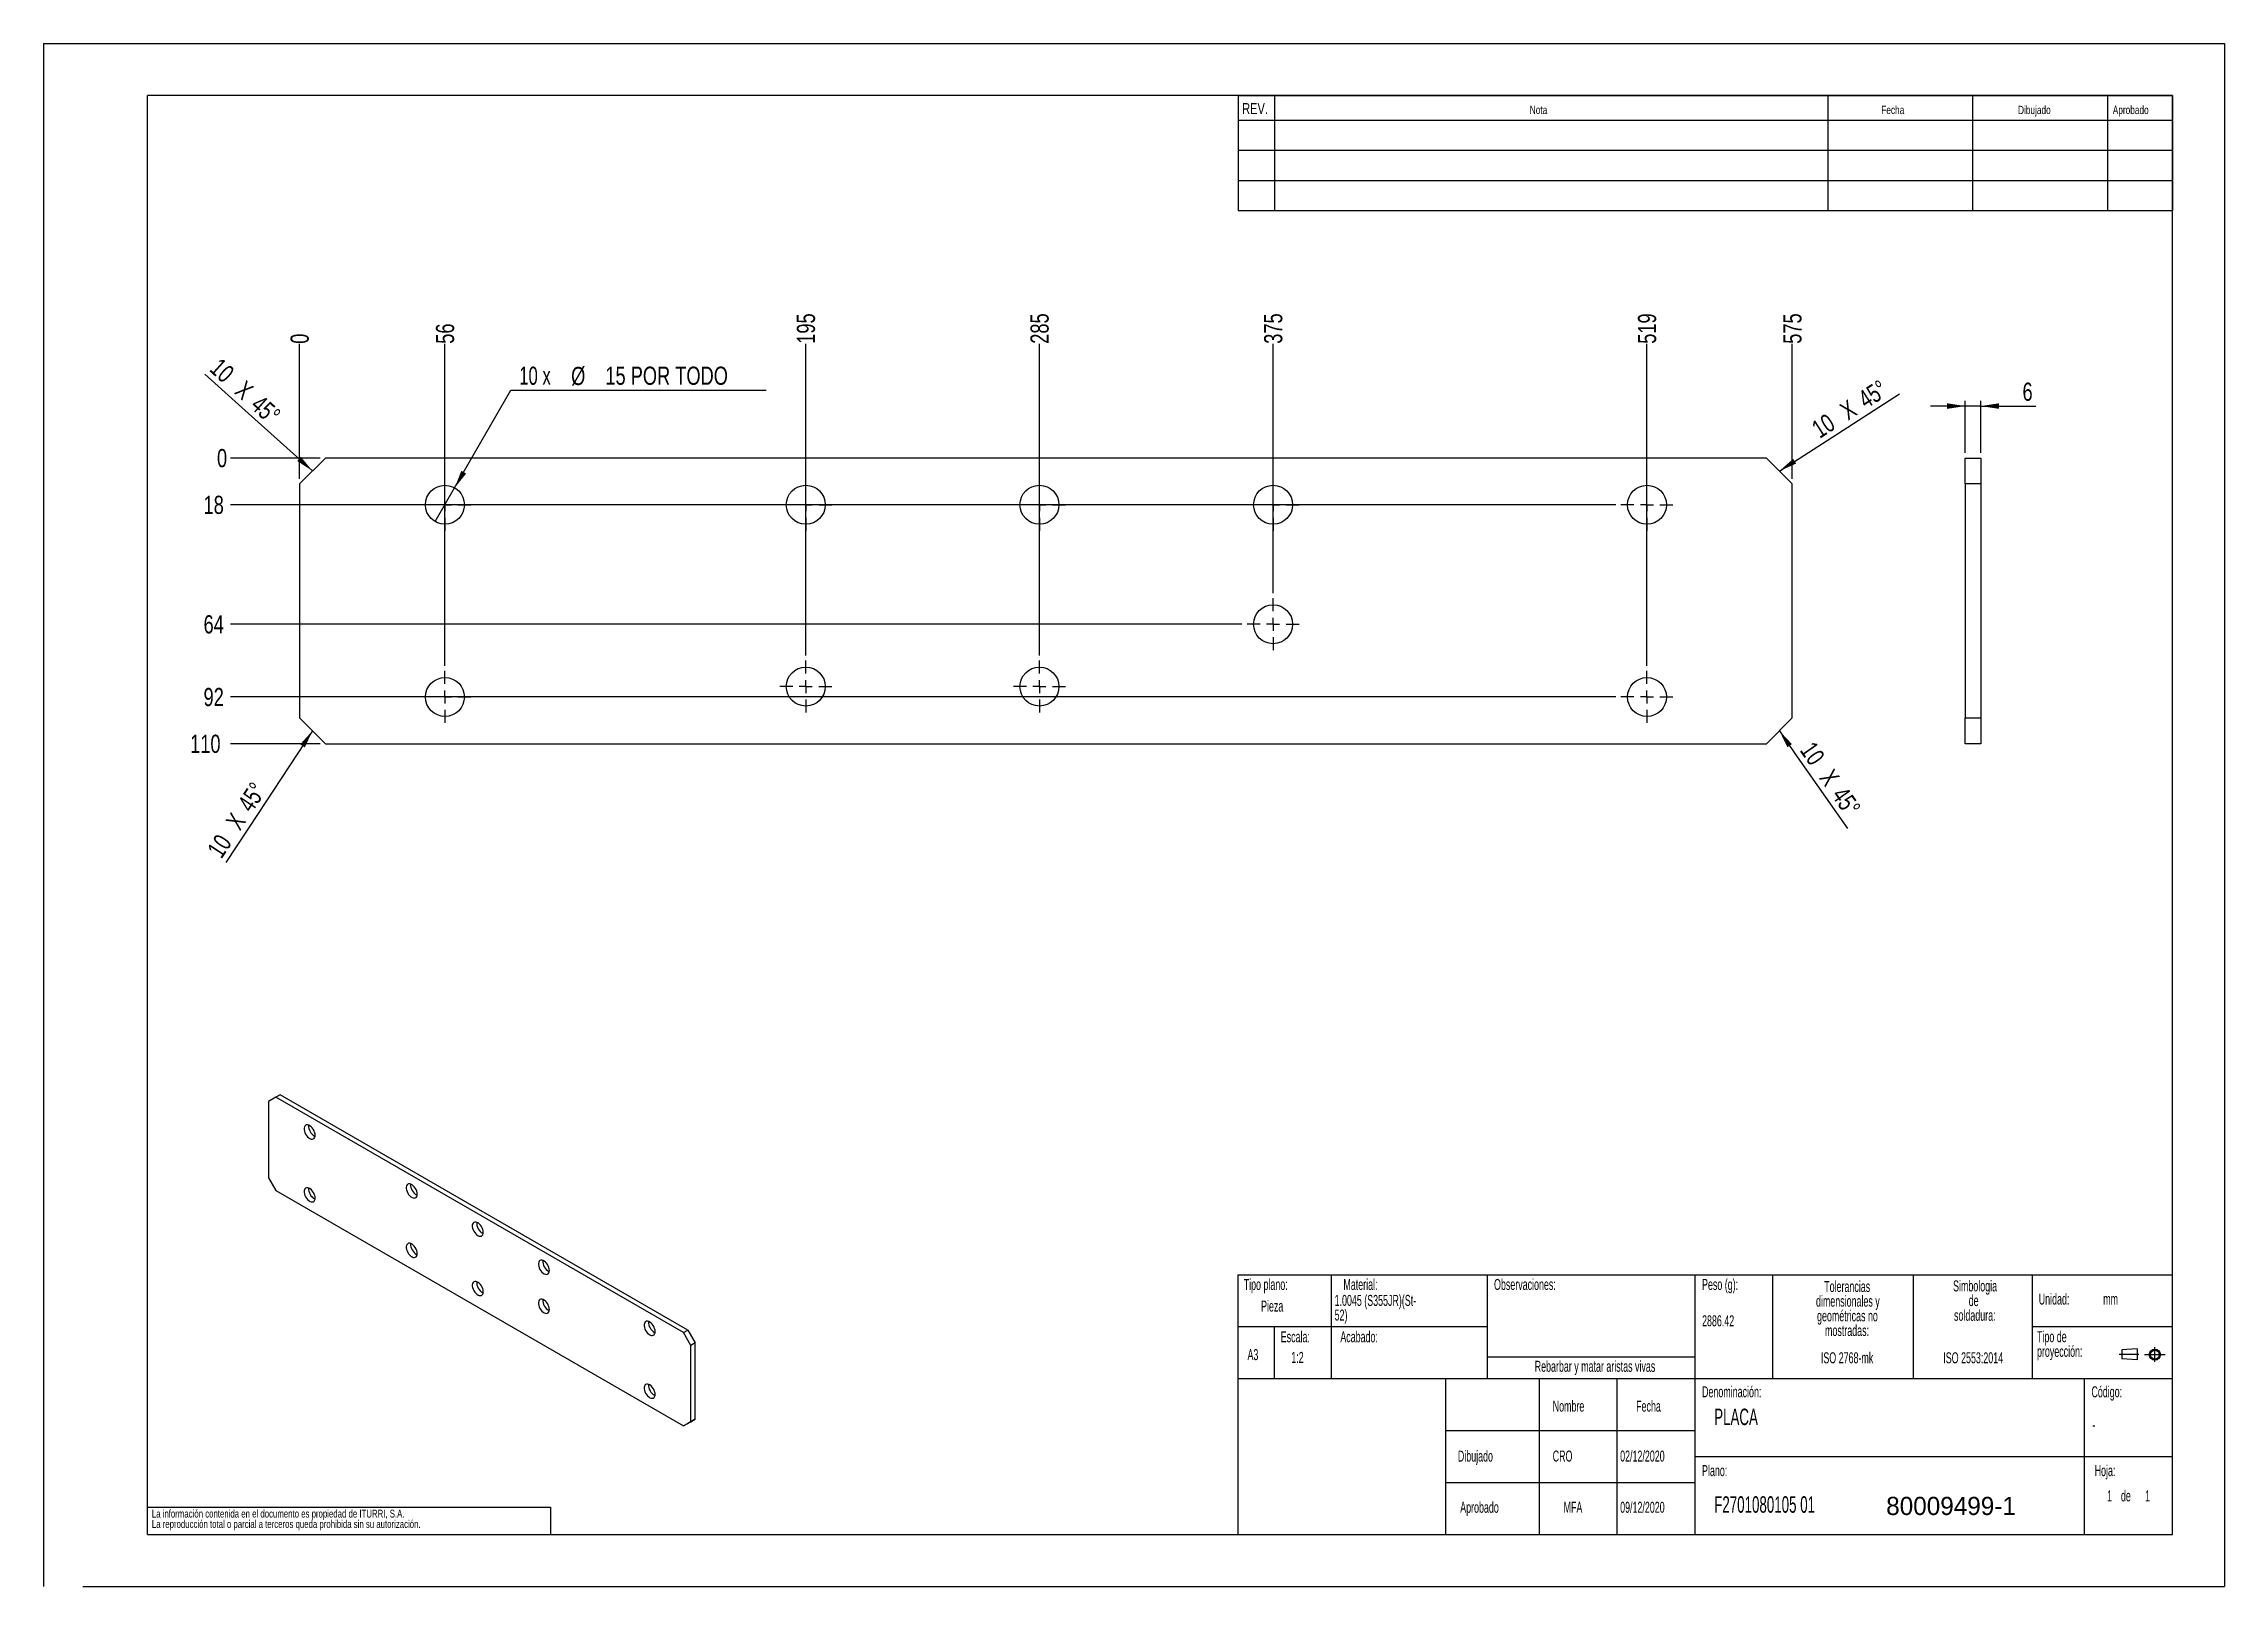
# Model space of a CAD drawing. Extents: x 0 to 1322, y -118 to 322.
# Drawn here: x 0 to 420, y 0 to 297 of the extents above; entities that cross this region are included whole.
import ezdxf

# ---------------------------------------------------------------- set-up
doc = ezdxf.new("R2010")
doc.units = 0
doc.linetypes.add('SLD-CENTRADA-TRAZOS-LARGOS', pattern=[19.05, 15.24, -1.27, 1.27, -1.27])
doc.linetypes.add('SLD-CONTINUA', pattern=[0])
doc.layers.get('0').update_dxf_attribs({"linetype": 'CONTINUOUS'})
doc.layers.add('FORMATO', color=7, linetype='SLD-CONTINUA')
doc.layers.add('SLD-0', color=179, linetype='SLD-CONTINUA')
doc.styles.add('SLDTEXTSTYLE0', font='TXT', dxfattribs={"width": 0.605})
doc.styles.add('SLDTEXTSTYLE1', font='TXT', dxfattribs={"width": 0.75})
doc.styles.add('SLDTEXTSTYLE2', font='TXT', dxfattribs={"width": 0.6875})
doc.dimstyles.new('SLDDIMSTYLE0', dxfattribs={"dimtxt": 3.5, "dimasz": 3.5, "dimexe": 0, "dimexo": 0.0625, "dimgap": 0.875, "dimtad": 0, "dimtih": 1, "dimtoh": 1, "dimdec": 0, "dimlfac": 2, "dimrnd": 1e-09, "dimdsep": 46, "dimtxsty": 'SLDTEXTSTYLE1', "dimblk1": 'NONE', "dimblk2": 'NONE', "dimsah": 1, "dimcen": 0.09, "dimadec": 0, "dimazin": 0, "dimtfac": 1, "dimtdec": 0, "dimtofl": 0, "dimtmove": 0, "dimatfit": 3, "dimldrblk": 'NONE', "dimfxl": 0, "dimtolj": 1, "dimtzin": 12, "dimarcsym": 0})
doc.dimstyles.new('SLDDIMSTYLE1', dxfattribs={"dimtxt": 3.5, "dimasz": 3.5, "dimexe": 0, "dimexo": 0.0625, "dimgap": 0.875, "dimtad": 0, "dimtih": 1, "dimtoh": 1, "dimdec": 1, "dimlfac": 2, "dimrnd": 1e-09, "dimzin": 12, "dimdsep": 46, "dimtxsty": 'SLDTEXTSTYLE1', "dimblk1": 'NONE', "dimblk2": 'NONE', "dimsah": 1, "dimcen": 0.09, "dimadec": 0, "dimazin": 0, "dimtfac": 1, "dimtdec": 1, "dimtofl": 0, "dimtmove": 0, "dimatfit": 3, "dimldrblk": 'NONE', "dimfxl": 0, "dimtolj": 1, "dimtzin": 12, "dimarcsym": 0})
doc.dimstyles.new('SLDDIMSTYLE2', dxfattribs={"dimtxt": 3.5, "dimasz": 3.5, "dimexe": 0, "dimexo": 0.0625, "dimgap": 0.875, "dimtad": 0, "dimtih": 1, "dimtoh": 1, "dimdec": 6, "dimlfac": 2, "dimrnd": 1e-09, "dimzin": 12, "dimdsep": 46, "dimtxsty": 'SLDTEXTSTYLE1', "dimblk1": 'NONE', "dimsah": 1, "dimcen": 0, "dimadec": 0, "dimazin": 0, "dimtfac": 1, "dimtdec": 1, "dimtmove": 0, "dimatfit": 3, "dimldrblk": 'NONE', "dimfxl": 0, "dimtolj": 1, "dimtzin": 12, "dimarcsym": 0})
doc.dimstyles.new('SLDDIMSTYLE3', dxfattribs={"dimtxt": 3.5, "dimasz": 3.5, "dimexe": 0, "dimexo": 0.0625, "dimgap": 0.875, "dimtad": 1, "dimdec": 1, "dimlfac": 2, "dimrnd": 1e-09, "dimzin": 12, "dimdsep": 46, "dimtxsty": 'SLDTEXTSTYLE1', "dimsah": 1, "dimcen": 0.09, "dimadec": 0, "dimazin": 0, "dimtfac": 1, "dimtdec": 1, "dimtmove": 0, "dimatfit": 0, "dimfxl": 0, "dimtolj": 1, "dimtzin": 12, "dimarcsym": 0})

msp = doc.modelspace()

# ---------------------------------------------------------------- texts
at = {"insert": (354.86608251, 17.23216603), "char_height": 3.5, "width": 30.0125, "attachment_point": 1}
msp.add_mtext('80009499-1', dxfattribs=at)
at = {"layer": 'FORMATO', "attachment_point": 1, "style": 'SLDTEXTSTYLE1'}
for s, insert, char_height in [('REV.', (230.83569636, 285.55214024), 2.116666667), ('Nota', (286.22438362, 285.02581871), 1.5875), ('Fecha', (353.92640633, 285.02581871), 1.5875), ('Dibujado', (380.2608472, 285.02581871), 1.5875), ('Aprobado', (398.51007098, 285.02581871), 1.5875)]:
    msp.add_mtext(s, dxfattribs=dict(at, insert=insert, char_height=char_height))
at = {"layer": 'SLD-0', "style": 'SLDTEXTSTYLE0'}
for s, insert, char_height, attachment_point in [('Tipo plano:', (231.12929082, 59.18086464), 2.1166666667, 1), ('Tipo plano:', (231.12929082, 59.18086464), 2.1166666667, 1), ('Material:', (250.32966909, 59.18086464), 2.116666667, 1), ('Material:', (250.32966909, 59.18086464), 2.116666667, 1), ('Observaciones:', (279.33861511, 59.18086464), 2.1166666667, 1), ('Observaciones:', (279.33861511, 59.18086464), 2.1166666667, 1), ('Peso (g):', (319.40305943, 59.18086464), 2.116666667, 1), ('Peso (g):', (319.40305943, 59.18086464), 2.116666667, 1), ('Pieza', (234.47259474, 55.01919565), 2.116666667, 1), ('Pieza', (234.47259474, 55.01919565), 2.116666667, 1), ('Unidad:', (384.24614919, 56.37062815), 2.116666667, 1), ('Unidad:', (384.24614919, 56.37062815), 2.116666667, 1), ('mm', (396.66217784, 56.37062815), 2.116666667, 1), ('mm', (396.66217784, 56.37062815), 2.116666667, 1), ('2886.42', (319.40305943, 52.1813088), 2.116666667, 1), ('2886.42', (319.40305943, 52.1813088), 2.116666667, 1), ('Escala:', (238.26310497, 49.10146847), 2.116666667, 1), ('Escala:', (238.26310497, 49.10146847), 2.116666667, 1), ('Acabado:', (249.73827693, 49.10146847), 2.116666667, 1), ('Acabado:', (249.73827693, 49.10146847), 2.116666667, 1), ('A3', (231.85934892, 45.67436774), 2.116666667, 1), ('A3', (231.85934892, 45.67436774), 2.116666667, 1), ('1:2', (240.2902322, 45.13474483), 2.116666667, 1), ('1:2', (240.2902322, 45.13474483), 2.116666667, 1), ('Rebarbar y matar aristas vivas', (298.78549011, 43.4237297), 2.1166666667, 2), ('Rebarbar y matar aristas vivas', (298.78549011, 43.4237297), 2.1166666667, 2), ('ISO 2768-mk', (347.33660555, 45.06001736), 2.1166666667, 2), ('ISO 2768-mk', (347.33660555, 45.06001736), 2.1166666667, 2), ('ISO 2553:2014', (371.6253871, 45.06001736), 2.1166666667, 2), ('ISO 2553:2014', (371.6253871, 45.06001736), 2.1166666667, 2), ('Denominación:', (319.40305943, 38.51431126), 2.1166666667, 1), ('Denominación:', (319.40305943, 38.51431126), 2.1166666667, 1), ('Código:', (394.39793937, 38.51431126), 2.116666667, 1), ('Código:', (394.39793937, 38.51431126), 2.116666667, 1), ('Nombre', (290.63774587, 35.75483379), 2.116666667, 1), ('Nombre', (290.63774587, 35.75483379), 2.116666667, 1), ('Fecha', (306.70833095, 35.75483379), 2.116666667, 1), ('Fecha', (306.70833095, 35.75483379), 2.116666667, 1), ('PLACA', (321.73896976, 34.21733212), 3.175, 1), ('PLACA', (321.73896976, 34.21733212), 3.175, 1), ('-', (394.58638598, 32.19316863), 2.11666667, 1), ('-', (394.58638598, 32.19316863), 2.11666667, 1), ('Dibujado', (272.3731861, 26.14030871), 2.116666667, 1), ('Dibujado', (272.3731861, 26.14030871), 2.116666667, 1), ('CRO', (290.63774587, 26.14030877), 2.116666667, 1), ('02/12/2020', (303.6286535, 26.14030877), 2.116666667, 1), ('Plano:', (319.40305943, 23.33826749), 2.116666667, 1), ('Plano:', (319.40305943, 23.33826749), 2.116666667, 1), ('Hoja:', (395.01391774, 23.33826749), 2.116666667, 1), ('Hoja:', (395.01391774, 23.33826749), 2.116666667, 1), ('F2701080105 01', (321.73896976, 17.34676089), 3.175, 1), ('F2701080105 01', (321.73896976, 17.34676089), 3.175, 1), ('1', (397.41271376, 18.47490375), 2.11666667, 1), ('1', (397.41271376, 18.47490375), 2.11666667, 1), ('1', (397.41271376, 18.47490375), 2.11666667, 1), ('1', (397.41271376, 18.47490375), 2.11666667, 1), ('de', (400.07750248, 18.47490369), 2.116666667, 1), ('de', (400.07750248, 18.47490369), 2.116666667, 1), ('de', (400.07750248, 18.47490369), 2.116666667, 1), ('de', (400.07750248, 18.47490369), 2.116666667, 1), ('1', (404.73079952, 18.47490375), 2.11666667, 1), ('1', (404.73079952, 18.47490375), 2.11666667, 1), ('1', (404.73079952, 18.47490375), 2.11666667, 1), ('1', (404.73079952, 18.47490375), 2.11666667, 1), ('Aprobado', (272.82454183, 16.28235867), 2.116666667, 1), ('Aprobado', (272.82454183, 16.28235867), 2.116666667, 1), ('MFA', (292.73505847, 16.28235873), 2.116666667, 1), ('09/12/2020', (303.6286535, 16.28235873), 2.116666667, 1)]:
    msp.add_mtext(s, dxfattribs=dict(at, insert=insert, char_height=char_height, attachment_point=attachment_point))

# ---------------------------------------------------------------- blocks, each defined once
blk = doc.blocks.new('BLOQUE3')
at = {"color": 7, "linetype": 'SLD-CENTRADA-TRAZOS-LARGOS'}
for p, q in [((397.92, 130.06), (394.8, 130.06)), ((398.88, 130.02), (402.16, 130.02)), ((400.52, 128.85), (400.52, 131.19))]:
    blk.add_line(p, q, dxfattribs=at)
at = {"color": 7, "linetype": 'SLD-CONTINUA'}
for p, q in [((397.68, 130.95), (395.23, 130.77)), ((395.23, 130.77), (395.23, 129.34)), ((397.68, 130.95), (397.68, 129.16)), ((397.68, 129.16), (395.23, 129.34))]:
    blk.add_line(p, q, dxfattribs=at)
for radius in [0.892, 0.713]:
    blk.add_circle((400.52, 130.02), radius, dxfattribs=at)
blk = doc.blocks.new('SW_NOTE_0')
at = {"layer": 'SLD-0', "color": 0, "attachment_point": 2, "style": 'SLDTEXTSTYLE0'}
for s, insert, char_height in [('dimensionales y', (7.54, -0.09), 2.1167), ('Tolerancias', (7.41, 2.73), 2.1167), ('geométricas no', (7.46, -2.92), 2.1167), ('mostradas:', (7.38, -5.74), 2.117)]:
    blk.add_mtext(s, dxfattribs=dict(at, insert=insert, char_height=char_height))
blk = doc.blocks.new('SW_NOTE_0_1')
at = {"layer": 'SLD-0', "color": 0, "attachment_point": 1, "style": 'SLDTEXTSTYLE0'}
for s, insert, char_height in [('Tipo de', (0, 2.73), 2.117), ('proyección:', (0, -0.09), 2.1167)]:
    blk.add_mtext(s, dxfattribs=dict(at, insert=insert, char_height=char_height))
blk = doc.blocks.new('SW_NOTE_0_2')
at = {"layer": 'SLD-0', "color": 0, "char_height": 2.117, "attachment_point": 2, "style": 'SLDTEXTSTYLE0'}
for s, insert in [('Simbologia', (7.11, 2.73)), ('de', (6.84, -0.09)), ('soldadura:', (7.06, -2.92))]:
    blk.add_mtext(s, dxfattribs=dict(at, insert=insert))
blk = doc.blocks.new('SW_NOTE_0_3')
at = {"layer": 'SLD-0', "color": 0, "attachment_point": 1, "style": 'SLDTEXTSTYLE0'}
for s, insert, char_height in [('52)', (0, -0.09), 2.117), ('1.0045 (S355JR)(St-', (0, 2.73), 2.1167)]:
    blk.add_mtext(s, dxfattribs=dict(at, insert=insert, char_height=char_height))
blk = doc.blocks.new('SW_NOTE_0_4')
at = {"layer": 'SLD-0', "color": 0, "char_height": 1.5, "attachment_point": 1, "style": 'SLDTEXTSTYLE1'}
for s, insert in [('La información contenida en el documento es propiedad de ITURRI, S.A.', (0, 1.93)), ('La reproducción total o parcial a terceros queda prohibida sin su autorización.', (0, -0.07))]:
    blk.add_mtext(s, dxfattribs=dict(at, insert=insert))
blk = doc.blocks.new('SW_NOTE_0_5')
at = {"layer": 'SLD-0', "color": 0, "attachment_point": 2, "style": 'SLDTEXTSTYLE0'}
for s, insert, char_height in [('dimensionales y', (7.54, -0.09), 2.1167), ('Tolerancias', (7.41, 2.73), 2.1167), ('geométricas no', (7.46, -2.92), 2.1167), ('mostradas:', (7.38, -5.74), 2.117)]:
    blk.add_mtext(s, dxfattribs=dict(at, insert=insert, char_height=char_height))
blk = doc.blocks.new('SW_NOTE_0_6')
at = {"layer": 'SLD-0', "color": 0, "attachment_point": 1, "style": 'SLDTEXTSTYLE0'}
for s, insert, char_height in [('Tipo de', (0, 2.73), 2.117), ('proyección:', (0, -0.09), 2.1167)]:
    blk.add_mtext(s, dxfattribs=dict(at, insert=insert, char_height=char_height))
blk = doc.blocks.new('SW_NOTE_0_7')
at = {"layer": 'SLD-0', "color": 0, "char_height": 2.117, "attachment_point": 2, "style": 'SLDTEXTSTYLE0'}
for s, insert in [('Simbologia', (7.11, 2.73)), ('de', (6.84, -0.09)), ('soldadura:', (7.06, -2.92))]:
    blk.add_mtext(s, dxfattribs=dict(at, insert=insert))
blk = doc.blocks.new('SW_NOTE_0_8')
at = {"layer": 'SLD-0', "color": 0, "attachment_point": 1, "style": 'SLDTEXTSTYLE0'}
for s, insert, char_height in [('52)', (0, -0.09), 2.117), ('1.0045 (S355JR)(St-', (0, 2.73), 2.1167)]:
    blk.add_mtext(s, dxfattribs=dict(at, insert=insert, char_height=char_height))
blk = doc.blocks.new('SW_NOTE_0_9')
at = {"layer": 'SLD-0', "color": 0, "char_height": 1.5, "attachment_point": 1, "style": 'SLDTEXTSTYLE1'}
for s, insert in [('La información contenida en el documento es propiedad de ITURRI, S.A.', (0, 1.93)), ('La reproducción total o parcial a terceros queda prohibida sin su autorización.', (0, -0.07))]:
    blk.add_mtext(s, dxfattribs=dict(at, insert=insert))
blk = doc.blocks.new('_D')
at = {"layer": 'FORMATO'}
blk.add_line((49.29, 213.22), (49.29, 239.22), dxfattribs=at)
at = {"layer": 'FORMATO', "insert": (47.56, 239.22), "char_height": 3.5, "attachment_point": 1, "rotation": 90, "style": 'SLDTEXTSTYLE1'}
blk.add_mtext('0', dxfattribs=at)
blk = doc.blocks.new('_NONE')
blk = doc.blocks.new('_D_1')
at = {"layer": 'FORMATO', "color": 7}
blk.add_line((77.29, 177.22), (77.29, 239.22), dxfattribs=at)
at = {"layer": 'FORMATO', "color": 7, "insert": (75.56, 239.22), "char_height": 3.5, "attachment_point": 1, "rotation": 90, "style": 'SLDTEXTSTYLE1'}
blk.add_mtext('56', dxfattribs=at)
blk = doc.blocks.new('_D_2')
at = {"layer": 'FORMATO', "color": 7}
blk.add_line((146.79, 179.22), (146.79, 239.22), dxfattribs=at)
at = {"layer": 'FORMATO', "color": 7, "insert": (145.06, 239.22), "char_height": 3.5, "attachment_point": 1, "rotation": 90, "style": 'SLDTEXTSTYLE1'}
blk.add_mtext('195', dxfattribs=at)
blk = doc.blocks.new('_D_3')
at = {"layer": 'FORMATO', "color": 7}
blk.add_line((191.79, 179.22), (191.79, 239.22), dxfattribs=at)
at = {"layer": 'FORMATO', "color": 7, "insert": (190.06, 239.22), "char_height": 3.5, "attachment_point": 1, "rotation": 90, "style": 'SLDTEXTSTYLE1'}
blk.add_mtext('285', dxfattribs=at)
blk = doc.blocks.new('_D_4')
at = {"layer": 'FORMATO', "color": 7}
blk.add_line((236.79, 191.22), (236.79, 239.22), dxfattribs=at)
at = {"layer": 'FORMATO', "color": 7, "insert": (235.06, 239.22), "char_height": 3.5, "attachment_point": 1, "rotation": 90, "style": 'SLDTEXTSTYLE1'}
blk.add_mtext('375', dxfattribs=at)
blk = doc.blocks.new('_D_5')
at = {"layer": 'FORMATO', "color": 7}
blk.add_line((308.79, 177.22), (308.79, 239.22), dxfattribs=at)
at = {"layer": 'FORMATO', "color": 7, "insert": (307.06, 239.22), "char_height": 3.5, "attachment_point": 1, "rotation": 90, "style": 'SLDTEXTSTYLE1'}
blk.add_mtext('519', dxfattribs=at)
blk = doc.blocks.new('_D_6')
at = {"layer": 'FORMATO', "color": 7}
blk.add_line((336.79, 213.22), (336.79, 239.22), dxfattribs=at)
at = {"layer": 'FORMATO', "color": 7, "insert": (335.06, 239.22), "char_height": 3.5, "attachment_point": 1, "rotation": 90, "style": 'SLDTEXTSTYLE1'}
blk.add_mtext('575', dxfattribs=at)
blk = doc.blocks.new('_D_7')
at = {"layer": 'FORMATO'}
blk.add_line((53.29, 217.22), (35.98, 217.22), dxfattribs=at)
at = {"layer": 'FORMATO', "insert": (33.39, 218.96), "char_height": 3.5, "attachment_point": 1, "style": 'SLDTEXTSTYLE1'}
blk.add_mtext('0', dxfattribs=at)
blk = doc.blocks.new('_D_8')
at = {"layer": 'FORMATO', "color": 7}
blk.add_line((302.79, 208.22), (35.98, 208.22), dxfattribs=at)
at = {"layer": 'FORMATO', "color": 7, "insert": (30.8, 209.96), "char_height": 3.5, "attachment_point": 1, "style": 'SLDTEXTSTYLE1'}
blk.add_mtext('18', dxfattribs=at)
blk = doc.blocks.new('_D_9')
at = {"layer": 'FORMATO', "color": 7}
blk.add_line((230.79, 185.22), (35.98, 185.22), dxfattribs=at)
at = {"layer": 'FORMATO', "color": 7, "insert": (30.8, 186.96), "char_height": 3.5, "attachment_point": 1, "style": 'SLDTEXTSTYLE1'}
blk.add_mtext('64', dxfattribs=at)
blk = doc.blocks.new('_D_10')
at = {"layer": 'FORMATO', "color": 7}
blk.add_line((302.79, 171.22), (35.98, 171.22), dxfattribs=at)
at = {"layer": 'FORMATO', "color": 7, "insert": (30.8, 172.96), "char_height": 3.5, "attachment_point": 1, "style": 'SLDTEXTSTYLE1'}
blk.add_mtext('92', dxfattribs=at)
blk = doc.blocks.new('_D_11')
at = {"layer": 'FORMATO', "color": 7}
blk.add_line((53.29, 162.22), (35.98, 162.22), dxfattribs=at)
at = {"layer": 'FORMATO', "color": 7, "insert": (28.22, 163.96), "char_height": 3.5, "attachment_point": 1, "style": 'SLDTEXTSTYLE1'}
blk.add_mtext('110', dxfattribs=at)
blk = doc.blocks.new('SW_CHAMFER_DIMENSION_0')
at = {"layer": 'FORMATO', "color": 0}
for p, q in [((0, 0), (14.84, 9.54)), ((-8.32, -5.31), (0, 0))]:
    blk.add_line(p, q, dxfattribs=at)
blk.add_solid([(-8.32, -5.31), (-5.08, -3.88), (-5.66, -2.97)], dxfattribs=at)
at = {"layer": 'FORMATO', "color": 0, "char_height": 3.5, "attachment_point": 1, "rotation": 32.7222, "style": 'SLDTEXTSTYLE1'}
for s, insert in [('X', (3.02, 7.3)), ('45°', (6.48, 9.53)), ('10', (-2.44, 3.8))]:
    blk.add_mtext(s, dxfattribs=dict(at, insert=insert))
blk = doc.blocks.new('SW_CHAMFER_DIMENSION_1')
at = {"layer": 'FORMATO', "color": 0}
for p, q in [((-3, 4.36), (0, 0)), ((0, 0), (10.14, -14.43))]:
    blk.add_line(p, q, dxfattribs=at)
blk.add_solid([(-3, 4.36), (-1.46, 1.18), (-0.58, 1.79)], dxfattribs=at)
at = {"layer": 'FORMATO', "color": 0, "char_height": 3.5, "attachment_point": 1, "rotation": 305.0891, "style": 'SLDTEXTSTYLE1'}
for s, insert in [('10', (3.69, 2.59)), ('X', (7.42, -2.71)), ('45°', (9.79, -6.08))]:
    blk.add_mtext(s, dxfattribs=dict(at, insert=insert))
blk = doc.blocks.new('SW_CHAMFER_DIMENSION_2')
at = {"layer": 'FORMATO', "color": 0}
for p, q in [((8.39, -7.56), (0, 0)), ((20.71, -18.62), (8.39, -7.56))]:
    blk.add_line(p, q, dxfattribs=at)
blk.add_solid([(20.71, -18.62), (18.46, -15.88), (17.75, -16.69)], dxfattribs=at)
at = {"layer": 'FORMATO', "color": 0, "char_height": 3.5, "attachment_point": 1, "rotation": 317.9758, "style": 'SLDTEXTSTYLE1'}
for s, insert in [('10', (3.02, 3.35)), ('X', (7.84, -0.99)), ('45°', (10.9, -3.75))]:
    blk.add_mtext(s, dxfattribs=dict(at, insert=insert))
blk = doc.blocks.new('SW_CHAMFER_DIMENSION_3')
at = {"layer": 'FORMATO', "color": 0}
for p, q in [((16.7, 25.36), (6.22, 9.42)), ((6.22, 9.42), (0, 0))]:
    blk.add_line(p, q, dxfattribs=at)
blk.add_solid([(16.7, 25.36), (14.33, 22.73), (15.23, 22.14)], dxfattribs=at)
at = {"layer": 'FORMATO', "color": 0, "char_height": 3.5, "attachment_point": 1, "rotation": 56.5864, "style": 'SLDTEXTSTYLE1'}
for s, insert in [('45°', (2.07, 11.33)), ('X', (-0.2, 7.9)), ('10', (-3.77, 2.48))]:
    blk.add_mtext(s, dxfattribs=dict(at, insert=insert))
blk = doc.blocks.new('_D_12')
at = {"layer": 'FORMATO'}
for p, q in [((79.16, 211.47), (90.01, 230.26)), ((90.01, 230.26), (139.14, 230.26)), ((75.41, 204.98), (79.16, 211.47))]:
    blk.add_line(p, q, dxfattribs=at)
blk.add_solid([(79.16, 211.47), (81.38, 214.23), (80.45, 214.77)], dxfattribs=at)
at = {"layer": 'FORMATO', "char_height": 3.5, "attachment_point": 1}
for s, insert, style in [('10 x', (91.6, 234.82), 'SLDTEXTSTYLE2'), ('%%c', (101.6, 234.77), 'SLDTEXTSTYLE1'), ('15 POR TODO', (108.19, 234.82), 'SLDTEXTSTYLE1')]:
    blk.add_mtext(s, dxfattribs=dict(at, insert=insert, style=style))
blk = doc.blocks.new('SW_CENTERMARKSYMBOL_0')
at = {"layer": 'FORMATO', "color": 0}
for p, q in [((0, 2.5), (0, 5)), ((-2.5, 0), (-5, 0)), ((0, 0), (-1.25, 0)), ((0, 0), (0, 1.25)), ((0, 0), (0, -1.25)), ((0, 0), (1.25, 0)), ((2.5, 0), (5, 0)), ((0, -2.5), (0, -5))]:
    blk.add_line(p, q, dxfattribs=at)
blk = doc.blocks.new('SW_CENTERMARKSYMBOL_1')
at = {"layer": 'FORMATO', "color": 0}
for p, q in [((0, 2.5), (0, 5)), ((-2.5, 0), (-5, 0)), ((0, 0), (-1.25, 0)), ((0, 0), (0, 1.25)), ((0, 0), (0, -1.25)), ((0, 0), (1.25, 0)), ((2.5, 0), (5, 0)), ((0, -2.5), (0, -5))]:
    blk.add_line(p, q, dxfattribs=at)
blk = doc.blocks.new('SW_CENTERMARKSYMBOL_2')
at = {"layer": 'FORMATO', "color": 0}
for p, q in [((0, 2.5), (0, 5)), ((-2.5, 0), (-5, 0)), ((0, 0), (-1.25, 0)), ((0, 0), (0, 1.25)), ((0, 0), (0, -1.25)), ((0, 0), (1.25, 0)), ((2.5, 0), (5, 0)), ((0, -2.5), (0, -5))]:
    blk.add_line(p, q, dxfattribs=at)
blk = doc.blocks.new('SW_CENTERMARKSYMBOL_3')
at = {"layer": 'FORMATO', "color": 0}
for p, q in [((0, 2.5), (0, 5)), ((-2.5, 0), (-5, 0)), ((0, 0), (-1.25, 0)), ((0, 0), (0, 1.25)), ((0, 0), (0, -1.25)), ((0, 0), (1.25, 0)), ((2.5, 0), (5, 0)), ((0, -2.5), (0, -5))]:
    blk.add_line(p, q, dxfattribs=at)
blk = doc.blocks.new('SW_CENTERMARKSYMBOL_4')
at = {"layer": 'FORMATO', "color": 0}
for p, q in [((0, 2.5), (0, 5)), ((-2.5, 0), (-5, 0)), ((0, 0), (-1.25, 0)), ((0, 0), (0, 1.25)), ((0, 0), (0, -1.25)), ((0, 0), (1.25, 0)), ((2.5, 0), (5, 0)), ((0, -2.5), (0, -5))]:
    blk.add_line(p, q, dxfattribs=at)
blk = doc.blocks.new('SW_CENTERMARKSYMBOL_5')
at = {"layer": 'FORMATO', "color": 0}
for p, q in [((0, 2.5), (0, 5)), ((-2.5, 0), (-5, 0)), ((0, 0), (-1.25, 0)), ((0, 0), (0, 1.25)), ((0, 0), (0, -1.25)), ((0, 0), (1.25, 0)), ((2.5, 0), (5, 0)), ((0, -2.5), (0, -5))]:
    blk.add_line(p, q, dxfattribs=at)
blk = doc.blocks.new('SW_CENTERMARKSYMBOL_6')
at = {"layer": 'FORMATO', "color": 0}
for p, q in [((0, 2.5), (0, 5)), ((-2.5, 0), (-5, 0)), ((0, 0), (-1.25, 0)), ((0, 0), (0, 1.25)), ((0, 0), (0, -1.25)), ((0, 0), (1.25, 0)), ((2.5, 0), (5, 0)), ((0, -2.5), (0, -5))]:
    blk.add_line(p, q, dxfattribs=at)
blk = doc.blocks.new('SW_CENTERMARKSYMBOL_7')
at = {"layer": 'FORMATO', "color": 0}
for p, q in [((0, 2.5), (0, 5)), ((-2.5, 0), (-5, 0)), ((0, 0), (-1.25, 0)), ((0, 0), (0, 1.25)), ((0, 0), (0, -1.25)), ((0, 0), (1.25, 0)), ((2.5, 0), (5, 0)), ((0, -2.5), (0, -5))]:
    blk.add_line(p, q, dxfattribs=at)
blk = doc.blocks.new('SW_CENTERMARKSYMBOL_8')
at = {"layer": 'FORMATO', "color": 0}
for p, q in [((0, 2.5), (0, 5)), ((-2.5, 0), (-5, 0)), ((0, 0), (-1.25, 0)), ((0, 0), (0, 1.25)), ((0, 0), (0, -1.25)), ((0, 0), (1.25, 0)), ((2.5, 0), (5, 0)), ((0, -2.5), (0, -5))]:
    blk.add_line(p, q, dxfattribs=at)
blk = doc.blocks.new('SW_CENTERMARKSYMBOL_9')
at = {"layer": 'FORMATO', "color": 0}
for p, q in [((0, 2.5), (0, 5)), ((-2.5, 0), (-5, 0)), ((0, 0), (-1.25, 0)), ((0, 0), (0, 1.25)), ((0, 0), (0, -1.25)), ((0, 0), (1.25, 0)), ((2.5, 0), (5, 0)), ((0, -2.5), (0, -5))]:
    blk.add_line(p, q, dxfattribs=at)
blk = doc.blocks.new('_D_13')
at = {"layer": 'FORMATO', "color": 7}
for p, q in [((370.1, 227.22), (363.37, 227.22)), ((370.1, 218.22), (370.1, 228.22)), ((373.1, 227.22), (370.1, 227.22)), ((373.1, 218.22), (373.1, 228.22)), ((373.1, 227.22), (383.71, 227.22))]:
    blk.add_line(p, q, dxfattribs=at)
for points in [[(370.1, 227.22), (366.6, 227.76), (366.6, 226.69)], [(373.1, 227.22), (376.6, 226.69), (376.6, 227.76)]]:
    blk.add_solid(points, dxfattribs=at)
at = {"layer": 'FORMATO', "color": 7, "insert": (381.12, 231.74), "char_height": 3.5, "attachment_point": 1, "style": 'SLDTEXTSTYLE1'}
blk.add_mtext('6', dxfattribs=at)

# ---------------------------------------------------------------- dimensions: what is measured, and where the dimension line sits
at = {"layer": 'FORMATO', "color": 7}
for feature_location, offset, dtype, origin, picture, middle in [((146.78912908, 178.22433904), (0, 61), 1, (49.28912908, 212.22433904), '_D_2', (146.78912908, 243.10350571)), ((191.78912908, 178.22433904), (0, 61), 1, (49.28912908, 212.22433904), '_D_3', (191.78912908, 243.10350571)), ((236.78912908, 190.22433904), (0, 49), 1, (49.28912908, 212.22433904), '_D_4', (236.78912908, 243.10350571)), ((308.78912908, 176.22433904), (0, 63), 1, (49.28912908, 212.22433904), '_D_5', (308.78912908, 243.10350571)), ((336.78912908, 212.22433904), (0, 27), 1, (49.28912908, 212.22433904), '_D_6', (336.78912908, 243.10350571)), ((77.28912908, 176.22433904), (0, 63), 1, (49.28912908, 212.22433904), '_D_1', (77.28912908, 241.81045023)), ((54.28912908, 162.22433904), (-18.31241234, 0), 0, (54.28912908, 217.22433904), '_D_11', (32.09755007, 162.22433904)), ((303.78912908, 208.22433904), (-267.81241234, 0), 0, (54.28912908, 217.22433904), '_D_8', (33.39060555, 208.22433904)), ((231.78912908, 185.22433904), (-195.81241234, 0), 0, (54.28912908, 217.22433904), '_D_9', (33.39060555, 185.22433904)), ((303.78912908, 171.22433904), (-267.81241234, 0), 0, (54.28912908, 217.22433904), '_D_10', (33.39060555, 171.22433904))]:
    dim = msp.add_ordinate_dim(feature_location=feature_location, offset=offset, dtype=dtype, origin=origin, dimstyle='SLDDIMSTYLE1', dxfattribs=at)
    dim.commit()
    dim.dimension.update_dxf_attribs({"geometry": picture, "text_midpoint": middle})
at = {"layer": 'FORMATO'}
for feature_location, offset, dtype, origin, picture, middle in [((49.2891290824, 212.2243390358), (0, 27), 1, (49.2891290824, 212.2243390358), '_D', (49.2891290824, 240.5173946325)), ((54.2891290824, 217.2243390358), (-18.3124123372, 0), 0, (54.2891290824, 217.2243390358), '_D_7', (34.6836611485, 217.2243390358))]:
    dim = msp.add_ordinate_dim(feature_location=feature_location, offset=offset, dtype=dtype, origin=origin, dimstyle='SLDDIMSTYLE0', dxfattribs=at)
    dim.commit()
    dim.dimension.update_dxf_attribs({"geometry": picture, "text_midpoint": middle})
dim = msp.add_diameter_dim_2p(p1=(75.41412908, 204.97674377), p2=(79.16412908, 211.4719343), text='10 x <> POR TODO\\P', dimstyle='SLDDIMSTYLE2', dxfattribs=at)
dim.commit()
dim.dimension.update_dxf_attribs({"geometry": '_D_12', "text_midpoint": (115.37020779, 233.06206044), "dimtype": 163})
at = {"layer": 'FORMATO', "color": 7}
dim = msp.add_linear_dim(base=(370.09940902, 227.22433904), p1=(373.09940902, 217.22433904), p2=(370.09940902, 217.22433904), dimstyle='SLDDIMSTYLE3', dxfattribs=at)
dim.commit()
dim.dimension.update_dxf_attribs({"geometry": '_D_13', "text_midpoint": (382.41628944, 227.22433904), "dimtype": 160})

# ---------------------------------------------------------------- linework, layer by layer
at = {"color": 7, "linetype": 'SLD-CONTINUA'}
for p, q in [((0, 297), (420, 297)), ((0, 297), (0, -0.00134922)), ((420, 297), (420, 0)), ((410, 287), (20, 287)), ((20, 10), (20, 287)), ((410, 10), (410, 287)), ((54.28912729, 217.22433889), (49.28913206, 212.22433993)), ((331.78913087, 217.22433889), (54.28912729, 217.22433889)), ((336.7891261, 212.22433993), (331.78913087, 217.22433889)), ((370.09940902, 217.22433889), (373.09940905, 217.22433889)), ((370.09940902, 212.22433993), (370.09940902, 217.22433889)), ((373.09940905, 217.22433889), (373.09940905, 212.22433993)), ((49.28913206, 212.22433993), (49.28913206, 167.22433814)), ((336.7891261, 167.22433814), (336.7891261, 212.22433993)), ((373.09940905, 212.22433993), (370.09940902, 212.22433993)), ((370.09940902, 212.22433993), (370.09940902, 167.22433814)), ((373.09940905, 212.22433993), (373.09940905, 167.22433814)), ((49.28913206, 167.22433814), (54.28912729, 162.22433918)), ((331.78913087, 162.22433918), (336.7891261, 167.22433814)), ((370.09940902, 167.22433814), (373.09940905, 167.22433814)), ((370.09940902, 162.22433918), (370.09940902, 167.22433814)), ((373.09940905, 167.22433814), (373.09940905, 162.22433918)), ((54.28912729, 162.22433918), (331.78913087, 162.22433918)), ((373.09940905, 162.22433918), (370.09940902, 162.22433918)), ((44.73134856, 94.1598607), (43.31713635, 93.34318675)), ((43.31713635, 93.34318675), (43.31713635, 78.64545156)), ((45.57987671, 94.64970558), (44.73134856, 94.1598607)), ((123.22020229, 48.84920991), (44.73134856, 94.1598607)), ((124.06873043, 49.33905479), (45.57987671, 94.64970558)), ((43.31713635, 78.64545156), (44.73134856, 76.19596294)), ((44.73134856, 76.19596294), (123.22020229, 30.88531215)), ((230, 60), (410, 60)), ((230, 60), (230, 10)), ((123.22020229, 48.84920991), (124.06873043, 49.33905479)), ((124.6344145, 46.3997213), (123.22020229, 48.84920991)), ((124.06873043, 49.33905479), (125.48294265, 46.88956617)), ((125.48294265, 46.88956617), (124.6344145, 46.3997213)), ((124.6344145, 31.7019861), (124.6344145, 46.3997213)), ((125.48294265, 32.19183097), (125.48294265, 46.88956617)), ((123.22020229, 30.88531215), (124.6344145, 31.7019861)), ((124.06873043, 31.37515702), (123.22020229, 30.88531215)), ((125.48294265, 32.19183097), (124.06873043, 31.37515702)), ((124.6344145, 31.7019861), (125.48294265, 32.19183097)), ((20, 10), (410, 10)), ((7.53061837, 0), (420, 0))]:
    msp.add_line(p, q, dxfattribs=at)
at = {"color": 7, "linetype": 'SLD-CONTINUA', "flags": 128}
for points in [[(52.29739065, 86.85253078), (52.27259355, 87.13014426), (52.1993613, 87.42340655), (52.08111621, 87.71860715), (51.92338795, 88.00194265), (51.73355433, 88.26016222), (51.52048726, 88.48119419), (51.29415446, 88.65470145), (51.06513481, 88.77257301), (50.84413992, 88.82929558), (50.64150209, 88.82221764), (50.46669592, 88.75167043), (50.32789792, 88.62095087), (50.23159448, 88.43617369), (50.18228899, 88.20597816), (50.18228899, 87.9411278), (50.23159448, 87.65400536), (50.32789792, 87.35803859), (50.46669592, 87.06706627), (50.64150209, 86.79469217), (50.84413992, 86.55365326), (51.06513481, 86.35522056), (51.29415446, 86.20867165), (51.52048726, 86.12086064), (51.73355433, 86.09589091), (51.92338795, 86.13493325), (52.08111621, 86.23615897), (52.1993613, 86.39483669), (52.27259355, 86.60354743), (52.29739065, 86.85253078)], [(51.04255714, 88.78104222), (51.03081714, 88.69582303), (51.03081714, 88.43097267), (51.08012263, 88.14385023), (51.17642607, 87.84788346), (51.31522407, 87.55691114), (51.49003023, 87.28453704), (51.69266806, 87.04349814), (51.91366296, 86.84506543), (52.14268261, 86.69851652), (52.27943438, 86.63847469)], [(52.29739065, 74.76772661), (52.27259355, 75.04534008), (52.1993613, 75.33860299), (52.08111621, 75.63380359), (51.92338795, 75.91713848), (51.73355433, 76.17535804), (51.52048726, 76.39639032), (51.29415446, 76.56989759), (51.06513481, 76.68776914), (50.84413992, 76.74449171), (50.64150209, 76.73741347), (50.46669592, 76.66686626), (50.32789792, 76.5361467), (50.23159448, 76.35136952), (50.18228899, 76.12117399), (50.18228899, 75.85632363), (50.23159448, 75.56920119), (50.32789792, 75.27323442), (50.46669592, 74.9822621), (50.64150209, 74.70988799), (50.84413992, 74.4688494), (51.06513481, 74.2704167), (51.29415446, 74.12386778), (51.52048726, 74.03605677), (51.73355433, 74.01108674), (51.92338795, 74.05012907), (52.08111621, 74.1513554), (52.1993613, 74.31003313), (52.27259355, 74.51874326), (52.29739065, 74.76772661)], [(51.04255714, 76.69623865), (51.03081714, 76.61101886), (51.03081714, 76.3461685), (51.08012263, 76.05904606), (51.17642607, 75.76307929), (51.31522407, 75.47210697), (51.49003023, 75.19973286), (51.69266806, 74.95869427), (51.91366296, 74.76026157), (52.14268261, 74.61371266), (52.27943438, 74.55367082)], [(71.95496002, 75.50445754), (71.93016292, 75.78207101), (71.85692856, 76.07533452), (71.73868452, 76.37053451), (71.58095732, 76.6538694), (71.39112264, 76.91208958), (71.17805662, 77.13312094), (70.95172278, 77.30662882), (70.72270418, 77.42449976), (70.50170929, 77.48122233), (70.29907145, 77.4741444), (70.12426529, 77.40359719), (69.98546518, 77.27287884), (69.88916174, 77.08810166), (69.83985731, 76.85790553), (69.83985731, 76.59305516), (69.88916174, 76.30593333), (69.98546518, 76.00996656), (70.12426529, 75.71899302), (70.29907145, 75.44661892), (70.50170929, 75.20558002), (70.72270418, 75.00714732), (70.95172278, 74.86059901), (71.17805662, 74.7727874), (71.39112264, 74.74781827), (71.58095732, 74.78686), (71.73868452, 74.88808633), (71.85692856, 75.04676466), (71.93016292, 75.25547418), (71.95496002, 75.50445754)], [(70.7001244, 77.43297019), (70.68838545, 77.3477504), (70.68838545, 77.08290003), (70.73768989, 76.7957782), (70.83399333, 76.49981143), (70.97279344, 76.2088379), (71.1475996, 75.93646379), (71.35023743, 75.69542489), (71.57123233, 75.49699219), (71.80025092, 75.35044389), (71.93700375, 75.29040144)], [(84.68288219, 68.15678447), (84.65808457, 68.43439824), (84.58485112, 68.72766122), (84.46660623, 69.02286171), (84.30887889, 69.30619667), (84.11904422, 69.56441685), (83.90597869, 69.78544793), (83.67964502, 69.95895571), (83.45062632, 70.07682671), (83.22963126, 70.13354937), (83.0269933, 70.12647152), (82.8521876, 70.05592404), (82.71338775, 69.92520555), (82.61708405, 69.74042851), (82.56777948, 69.51023246), (82.56777948, 69.24538209), (82.61708405, 68.95826019), (82.71338775, 68.66229326), (82.8521876, 68.37131988), (83.0269933, 68.09894604), (83.22963126, 67.85790706), (83.45062632, 67.65947427), (83.67964502, 67.51292591), (83.90597869, 67.42511439), (84.11904422, 67.40014555), (84.30887889, 67.43918727), (84.46660623, 67.54041352), (84.58485112, 67.69909136), (84.65808457, 67.90780142), (84.68288219, 68.15678447)], [(83.42804684, 70.08529696), (83.41630762, 70.00007733), (83.41630762, 69.73522696), (83.46561219, 69.44810506), (83.5619159, 69.15213814), (83.70071574, 68.86116475), (83.87552144, 68.58879091), (84.07815941, 68.34775193), (84.29915446, 68.14931914), (84.52817316, 68.00277078), (84.66492535, 67.9427287)], [(71.95496002, 64.07288612), (71.93016292, 64.35049959), (71.85692856, 64.64376341), (71.73868452, 64.9389634), (71.58095732, 65.22229799), (71.39112264, 65.48051786), (71.17805662, 65.70154983), (70.95172278, 65.8750574), (70.72270418, 65.99292834), (70.50170929, 66.04965092), (70.29907145, 66.04257298), (70.12426529, 65.97202577), (69.98546518, 65.84130743), (69.88916174, 65.65653025), (69.83985731, 65.42633411), (69.83985731, 65.16148374), (69.88916174, 64.87436192), (69.98546518, 64.57839515), (70.12426529, 64.28742161), (70.29907145, 64.0150475), (70.50170929, 63.77400891), (70.72270418, 63.57557621), (70.95172278, 63.4290279), (71.17805662, 63.34121629), (71.39112264, 63.31624686), (71.58095732, 63.35528859), (71.73868452, 63.45651491), (71.85692856, 63.61519385), (71.93016292, 63.82390277), (71.95496002, 64.07288612)], [(70.7001244, 66.00139877), (70.68838545, 65.91617898), (70.68838545, 65.65132862), (70.73768989, 65.36420679), (70.83399333, 65.06824002), (70.97279344, 64.77726648), (71.1475996, 64.50489238), (71.35023743, 64.26385378), (71.57123233, 64.06542108), (71.80025092, 63.91887277), (71.93700375, 63.85883033)], [(97.4108041, 60.80911155), (97.386007, 61.08672502), (97.31277369, 61.37998793), (97.1945286, 61.67518852), (97.0368014, 61.95852341), (96.84696672, 62.21674359), (96.6339007, 62.43777495), (96.40756686, 62.61128283), (96.17854826, 62.72915377), (95.95755337, 62.78587634), (95.75491554, 62.77879841), (95.58010937, 62.7082512), (95.44131032, 62.57753225), (95.34500582, 62.39275567), (95.29570139, 62.16255954), (95.29570139, 61.89770917), (95.34500582, 61.61058735), (95.44131032, 61.31461997), (95.58010937, 61.02364704), (95.75491554, 60.75127293), (95.95755337, 60.51023403), (96.17854826, 60.31180133), (96.40756686, 60.16525303), (96.6339007, 60.07744141), (96.84696672, 60.05247229), (97.0368014, 60.09151401), (97.1945286, 60.19274034), (97.31277369, 60.35141806), (97.386007, 60.5601282), (97.4108041, 60.80911155)], [(96.15596848, 62.7376242), (96.14422953, 62.65240441), (96.14422953, 62.38755404), (96.19353397, 62.10043222), (96.28983846, 61.80446484), (96.42863752, 61.51349191), (96.60344368, 61.2411178), (96.80608151, 61.0000789), (97.02707641, 60.8016462), (97.256095, 60.6550979), (97.39284783, 60.59505545)], [(84.68288219, 56.72521305), (84.65808457, 57.00282683), (84.58485112, 57.29609011), (84.46660623, 57.5912906), (84.30887889, 57.87462526), (84.11904422, 58.13284513), (83.90597869, 58.35387682), (83.67964502, 58.52738429), (83.45062632, 58.64525529), (83.22963126, 58.70197796), (83.0269933, 58.6949001), (82.8521876, 58.62435263), (82.71338775, 58.49363413), (82.61708405, 58.3088571), (82.56777948, 58.07866104), (82.56777948, 57.81381067), (82.61708405, 57.52668877), (82.71338775, 57.23072185), (82.8521876, 56.93974846), (83.0269933, 56.66737462), (83.22963126, 56.42633595), (83.45062632, 56.22790315), (83.67964502, 56.08135479), (83.90597869, 55.99354328), (84.11904422, 55.96857413), (84.30887889, 56.00761586), (84.46660623, 56.10884211), (84.58485112, 56.26752055), (84.65808457, 56.47623), (84.68288219, 56.72521305)], [(83.42804684, 58.65372555), (83.41630762, 58.56850591), (83.41630762, 58.30365555), (83.46561219, 58.01653364), (83.5619159, 57.72056672), (83.70071574, 57.42959333), (83.87552144, 57.1572195), (84.07815941, 56.91618082), (84.29915446, 56.71774803), (84.52817316, 56.57119967), (84.66492535, 56.51115759)], [(97.4108041, 53.29693606), (97.386007, 53.57454923), (97.31277369, 53.86781267), (97.1945286, 54.16301334), (97.0368014, 54.44634782), (96.84696672, 54.70456784), (96.6339007, 54.92559962), (96.40756686, 55.09910746), (96.17854826, 55.21697834), (95.95755337, 55.2737009), (95.75491554, 55.26662288), (95.58010937, 55.19607556), (95.44131032, 55.06535669), (95.34500582, 54.88058004), (95.29570139, 54.65038421), (95.29570139, 54.38553338), (95.34500582, 54.09841186), (95.44131032, 53.80244448), (95.58010937, 53.51147155), (95.75491554, 53.23909729), (95.95755337, 52.99805855), (96.17854826, 52.79962584), (96.40756686, 52.65307754), (96.6339007, 52.56526592), (96.84696672, 52.5402968), (97.0368014, 52.57933853), (97.1945286, 52.68056501), (97.31277369, 52.83924288), (97.386007, 53.04795286), (97.4108041, 53.29693606)], [(96.15596848, 55.22544894), (96.14422953, 55.14022908), (96.14422953, 54.87537825), (96.19353397, 54.58825673), (96.28983846, 54.29228935), (96.42863752, 54.00131642), (96.60344368, 53.72894217), (96.80608151, 53.48790342), (97.02707641, 53.28947072), (97.256095, 53.14292241), (97.39284783, 53.08287997)], [(117.77547852, 49.05283524), (117.75068142, 49.33044872), (117.67744917, 49.62371101), (117.55920408, 49.91891161), (117.40147582, 50.20224711), (117.2116422, 50.46046668), (116.99857513, 50.68149865), (116.77224234, 50.85500592), (116.54322268, 50.97287747), (116.32222779, 51.02960004), (116.11958996, 51.0225221), (115.9447859, 50.95197368), (115.80598579, 50.82125534), (115.70968235, 50.63647815), (115.66037686, 50.40628262), (115.66037686, 50.14143226), (115.70968235, 49.85430982), (115.80598579, 49.55834305), (115.9447859, 49.26736951), (116.11958996, 48.99499663), (116.32222779, 48.75395773), (116.54322268, 48.55552502), (116.77224234, 48.40897611), (116.99857513, 48.3211651), (117.2116422, 48.29619537), (117.40147582, 48.33523771), (117.55920408, 48.43646343), (117.67744917, 48.59514115), (117.75068142, 48.80385189), (117.77547852, 49.05283524)], [(116.52064501, 50.98134668), (116.50890501, 50.8961275), (116.50890501, 50.63127713), (116.5582105, 50.3441547), (116.65451394, 50.04818792), (116.79331405, 49.75721439), (116.9681181, 49.4848415), (117.17075593, 49.2438026), (117.39175083, 49.0453699), (117.62077048, 48.89882098), (117.75752225, 48.83877915)], [(117.77547852, 36.96803107), (117.75068142, 37.24564454), (117.67744917, 37.53890745), (117.55920408, 37.83410805), (117.40147582, 38.11744294), (117.2116422, 38.37566251), (116.99857513, 38.59669478), (116.77224234, 38.77020205), (116.54322268, 38.8880736), (116.32222779, 38.94479617), (116.11958996, 38.93771793), (115.9447859, 38.86716951), (115.80598579, 38.73645116), (115.70968235, 38.55167398), (115.66037686, 38.32147845), (115.66037686, 38.05662809), (115.70968235, 37.76950565), (115.80598579, 37.47353888), (115.9447859, 37.18256534), (116.11958996, 36.91019246), (116.32222779, 36.66915386), (116.54322268, 36.47072116), (116.77224234, 36.32417225), (116.99857513, 36.23636124), (117.2116422, 36.2113912), (117.40147582, 36.25043354), (117.55920408, 36.35165986), (117.67744917, 36.51033759), (117.75068142, 36.71904772), (117.77547852, 36.96803107)], [(116.52064501, 38.89654311), (116.50890501, 38.81132332), (116.50890501, 38.54647296), (116.5582105, 38.25935052), (116.65451394, 37.96338375), (116.79331405, 37.67241021), (116.9681181, 37.40003733), (117.17075593, 37.15899873), (117.39175083, 36.96056603), (117.62077048, 36.81401712), (117.75752225, 36.75397528)]]:
    msp.add_lwpolyline(points, dxfattribs=at)
at = {"color": 7, "linetype": 'SLD-CONTINUA'}
for centre in [(77.28912908, 208.22433904), (146.78912908, 208.22433904), (191.78912908, 208.22433904), (236.78912908, 208.22433904), (308.78912908, 208.22433904), (236.78912908, 185.22433904), (146.78912908, 173.22433904), (191.78912908, 173.22433904), (77.28912908, 171.22433904), (308.78912908, 171.22433904)]:
    msp.add_circle(centre, 3.75, dxfattribs=at)
at = {"layer": 'FORMATO'}
for p, q in [((230.09146719, 287), (410, 287)), ((230.09146719, 287), (230.09146719, 264.86558535)), ((237.033566, 287), (237.033566, 264.86558535)), ((343.65705136, 287), (343.65705136, 264.86558535)), ((371.46223794, 287), (371.46223794, 264.86558535)), ((397.5127429, 287), (397.5127429, 264.86558535)), ((410, 287), (410, 264.86558535)), ((230.09146719, 282.26558535), (410, 282.26558535)), ((230.09146719, 276.46558535), (410, 276.46558535)), ((230.09146719, 270.66558535), (410, 270.66558535)), ((230.09146719, 264.86558535), (410, 264.86558535))]:
    msp.add_line(p, q, dxfattribs=at)
at = {"layer": 'SLD-0'}
for p, q in [((248, 60), (248, 40)), ((278, 60), (278, 40)), ((318, 60), (318, 40)), ((333, 60), (333, 40)), ((360.08171045, 60), (360.08171045, 40)), ((383, 60), (383, 40)), ((230, 50), (248, 50)), ((237, 50), (237, 40)), ((248, 50), (278, 50)), ((383, 50), (410, 50)), ((278, 44.15792826), (318, 44.15792826)), ((230, 40), (410, 40)), ((270, 40), (270, 10)), ((288, 40), (288, 10)), ((303, 40), (303, 10)), ((318, 40), (318, 10)), ((393, 40), (393, 10)), ((270, 30), (318, 30)), ((318, 25), (393, 25)), ((393, 25), (410, 25)), ((270, 20), (318, 20)), ((20.00221813, 15.24515472), (97.62867325, 15.24515472)), ((97.62867325, 15.24515472), (97.62867325, 10))]:
    msp.add_line(p, q, dxfattribs=at)

# ---------------------------------------------------------------- block references
at = {"color": 7, "linetype": 'Continuous', "xscale": 1.2, "yscale": 1.2, "zscale": 1.2}
msp.add_blockref('BLOQUE3', (-74.01075556, -111.40755219), dxfattribs=at)
msp.add_blockref('BLOQUE3', (-74.01075556, -111.40755219), dxfattribs=at)
at = {"layer": 'FORMATO'}
for name, p in [('SW_CHAMFER_DIMENSION_2', (31.08014128, 233.348184)), ('SW_CHAMFER_DIMENSION_0', (342.60701317, 220.0337319)), ('SW_CHAMFER_DIMENSION_3', (35.08755726, 139.3673604)), ('SW_CHAMFER_DIMENSION_1', (337.29353643, 160.36002579))]:
    msp.add_blockref(name, p, dxfattribs=at)
at = {"layer": 'FORMATO', "color": 7}
for name, p in [('SW_CENTERMARKSYMBOL_9', (77.28912908, 208.22433904)), ('SW_CENTERMARKSYMBOL_7', (146.78912908, 208.22433904)), ('SW_CENTERMARKSYMBOL_6', (191.78912908, 208.22433904)), ('SW_CENTERMARKSYMBOL_3', (236.78912908, 208.22433904)), ('SW_CENTERMARKSYMBOL_5', (308.78912908, 208.22433904)), ('SW_CENTERMARKSYMBOL_0', (236.78912908, 185.22433904)), ('SW_CENTERMARKSYMBOL_2', (146.78912908, 173.22433904)), ('SW_CENTERMARKSYMBOL_1', (191.78912908, 173.22433904)), ('SW_CENTERMARKSYMBOL_8', (77.28912908, 171.22433904)), ('SW_CENTERMARKSYMBOL_4', (308.78912908, 171.22433904))]:
    msp.add_blockref(name, p, dxfattribs=at)
at = {"layer": 'SLD-0'}
for name, p in [('SW_NOTE_0', (339.94542139, 56.0559764)), ('SW_NOTE_0_5', (339.94542139, 56.0559764)), ('SW_NOTE_0_2', (364.87312155, 56.16554269)), ('SW_NOTE_0_7', (364.87312155, 56.16554269)), ('SW_NOTE_0_3', (248.63482853, 53.37723202)), ('SW_NOTE_0_8', (248.63482853, 53.37723202)), ('SW_NOTE_0_1', (383.91399545, 46.39094542)), ('SW_NOTE_0_6', (383.91399545, 46.39094542)), ('SW_NOTE_0_4', (20.83783391, 12.81920449)), ('SW_NOTE_0_9', (20.83783391, 12.81920449))]:
    msp.add_blockref(name, p, dxfattribs=at)

msp.set_redraw_order([(e.dxf.handle, doc.entitydb.next_handle()) for e in msp.query("TEXT MTEXT ATTDEF DIMENSION ARC_DIMENSION")])  # texts and dimensions are drawn at this point

doc.saveas('drawing.dxf')
